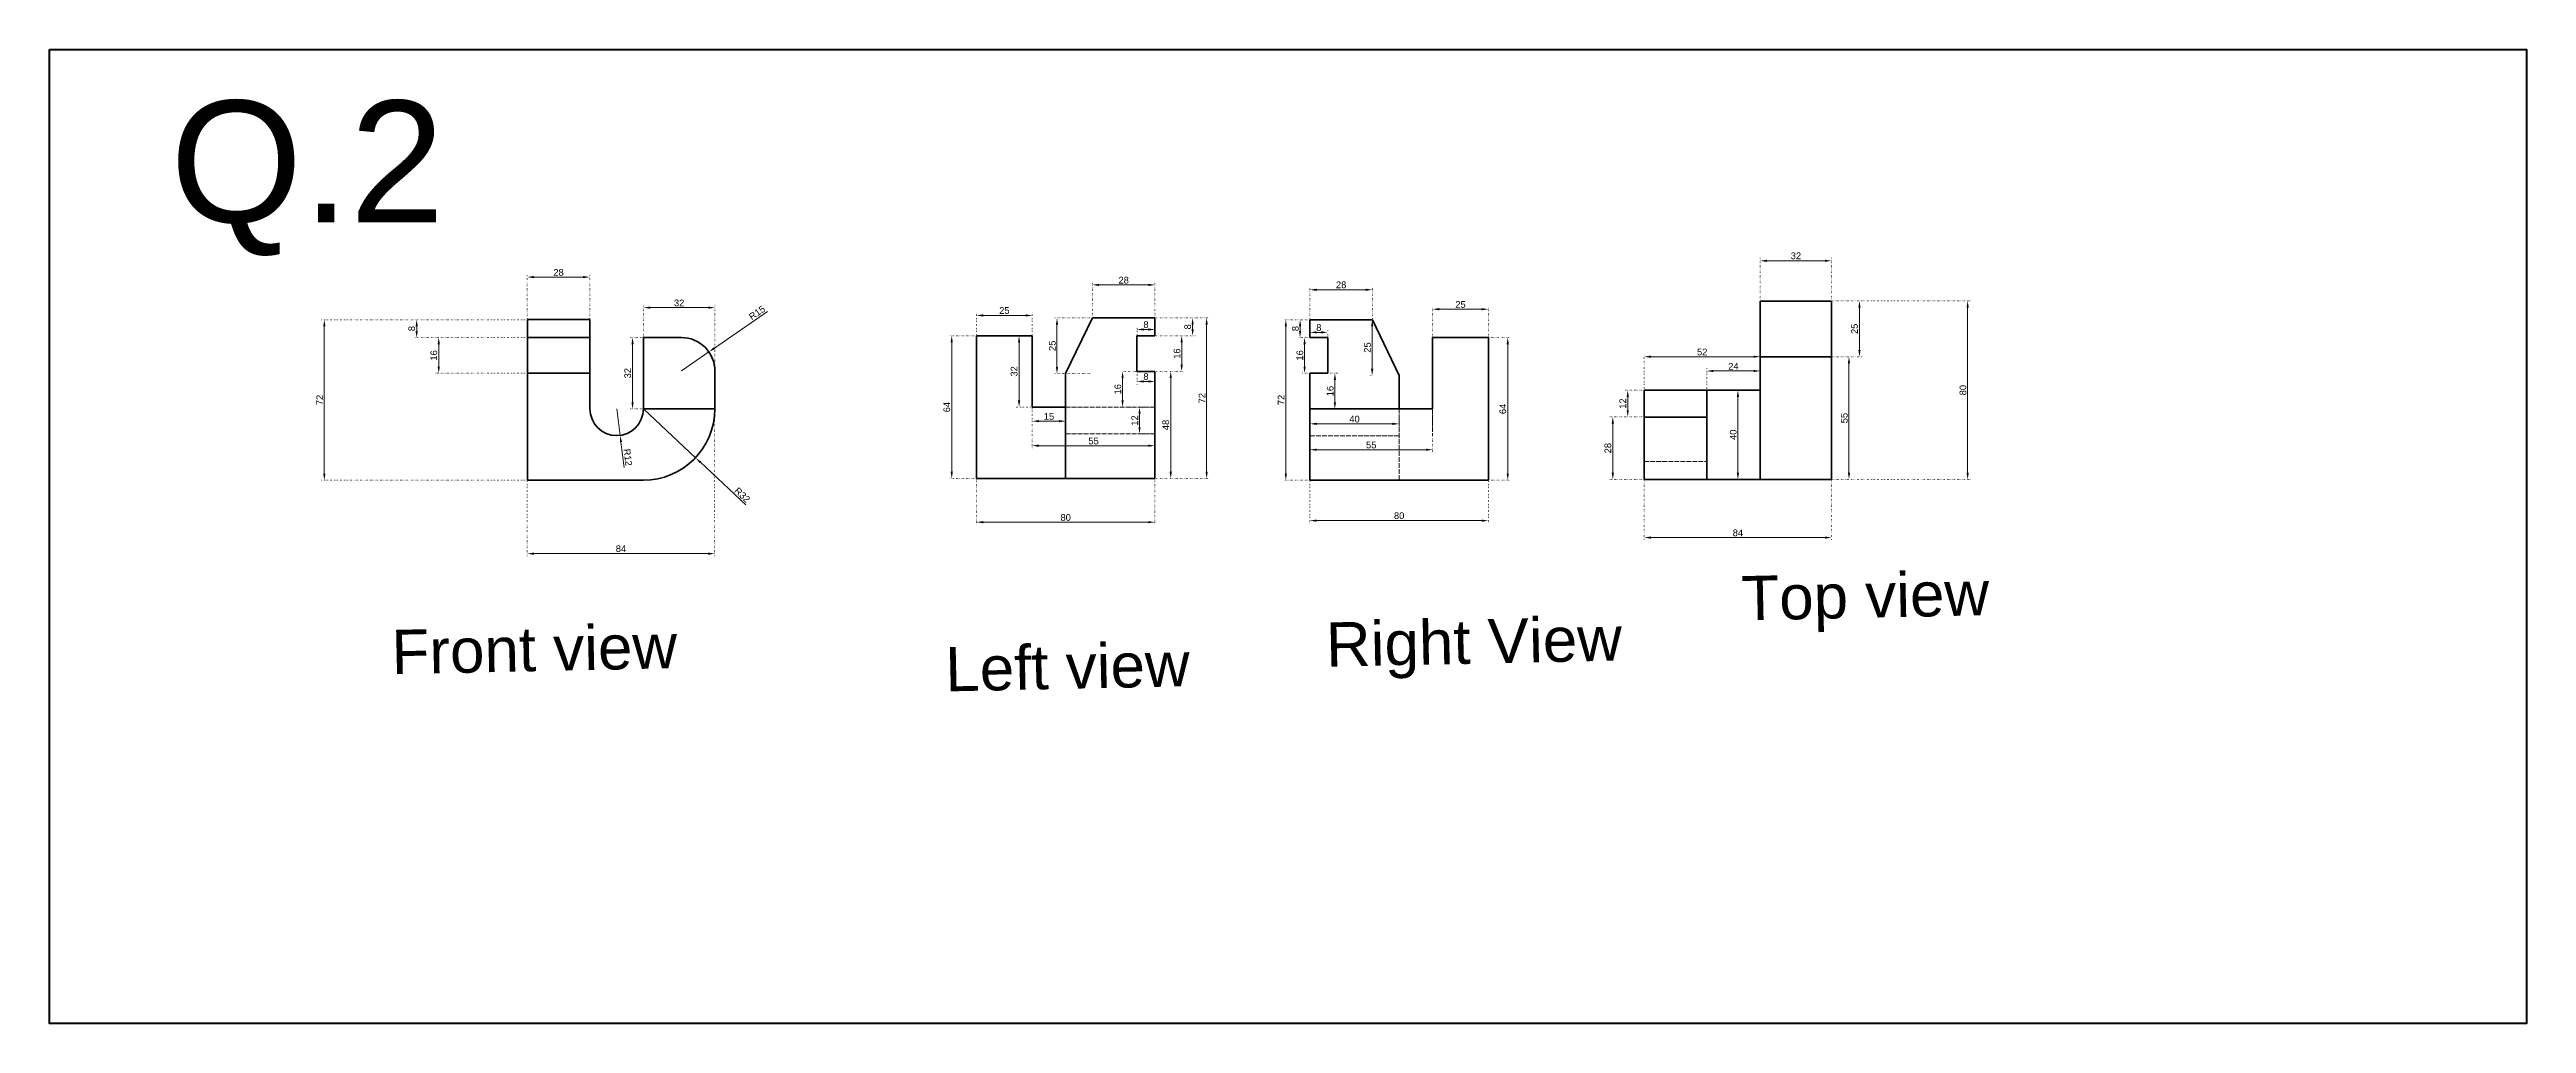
# Model space of a CAD drawing. Header units: millimetres. Extents: x 701 to 4758, y 224 to 1198.
# Drawn here: x 2285 to 3395, y 756 to 1193 of the extents above; entities that cross this region are included whole.
import ezdxf

# ---------------------------------------------------------------- set-up
doc = ezdxf.new("R2010")
doc.units = ezdxf.units.MM
doc.header["$LTSCALE"] = 0.18
doc.linetypes.add('ACAD_ISO02W100', pattern=[15, 12, -3])
doc.linetypes.add('ACAD_ISO07W100', pattern=[3, 0, -3])
doc.layers.get('0').update_dxf_attribs({"lineweight": 35})
for name, color, linetype, lineweight in [('Box', 7, 'Continuous', 211), ('Hidden objects', 7, 'ACAD_ISO02W100', 15), ('Midpoint lines', 130, 'ACAD_ISO02W100', 20)]:
    doc.layers.add(name, color=color, linetype=linetype, lineweight=lineweight)
doc.styles.get("Standard").update_dxf_attribs({"font": 'arial.ttf'})
doc.dimstyles.new('ISO-25', dxfattribs={"dimtxt": 3, "dimasz": 3, "dimexe": 1.25, "dimexo": 0.625, "dimtad": 1, "dimtxsty": 'Standard', "dimcen": 2.5, "dimclrd": 3, "dimclre": 2, "dimadec": 0, "dimazin": 0, "dimtfac": 1, "dimtmove": 0, "dimatfit": 3, "dimfxl": 1, "dimlwd": 20, "dimlwe": 20, "dimarcsym": 0})

msp = doc.modelspace()

# ---------------------------------------------------------------- texts
at = {"layer": 'Box', "lineweight": 50}
msp.add_text('Q.2', height=54.6257, dxfattribs=at).set_placement((2338.765, 1114.98))
for s, p in [('Top view', (3043.446, 936.547)), ('Front view', (2438.239, 912.418)), ('Right View', (2857.21, 915.747)), ('Left view', (2686.526, 904.724))]:
    msp.add_text(s, height=19.8761, rotation=1.237377, dxfattribs=at).set_placement(p)

# ---------------------------------------------------------------- blocks, each defined once
blk = doc.blocks.new('*D30')
at = {"color": 2, "linetype": 'ACAD_ISO07W100', "lineweight": 20, "transparency": 16777216}
for p, q in [((2498.3, 1071.4), (2406.6, 1071.4)), ((2498.3, 999.4), (2406.6, 999.4))]:
    blk.add_line(p, q, dxfattribs=at)
at = {"color": 3, "linetype": 'Continuous', "lineweight": 20, "transparency": 16777216}
blk.add_line((2407.9, 1068.4), (2407.9, 1002.4), dxfattribs=at)
at = {"color": 3, "lineweight": 20, "transparency": 16777216}
for points in [[(2407.4, 1068.4), (2408.4, 1068.4), (2407.9, 1071.4)], [(2407.4, 1002.4), (2408.4, 1002.4), (2407.9, 999.4)]]:
    blk.add_solid(points, dxfattribs=at)
at = {"layer": 'Defpoints', "color": 0, "lineweight": 20, "transparency": 16777216}
for p in [(2498.9, 1071.4), (2407.9, 999.4), (2498.9, 999.4)]:
    blk.add_point(p, dxfattribs=at)
at = {"color": 0, "transparency": 16777216, "insert": (2405.8, 1035.4), "char_height": 3, "attachment_point": 5, "rotation": 90}
blk.add_mtext('72', dxfattribs=at)
blk = doc.blocks.new('*D31')
at = {"color": 2, "linetype": 'ACAD_ISO07W100', "lineweight": 20, "transparency": 16777216}
for p, q in [((2498.3, 1071.4), (2448, 1071.4)), ((2498.3, 1063.4), (2448, 1063.4))]:
    blk.add_line(p, q, dxfattribs=at)
at = {"color": 3, "linetype": 'Continuous', "lineweight": 20, "transparency": 16777216}
blk.add_line((2449.3, 1068.4), (2449.3, 1066.4), dxfattribs=at)
at = {"color": 3, "lineweight": 20, "transparency": 16777216}
for points in [[(2448.8, 1068.4), (2449.8, 1068.4), (2449.3, 1071.4)], [(2448.8, 1066.4), (2449.8, 1066.4), (2449.3, 1063.4)]]:
    blk.add_solid(points, dxfattribs=at)
at = {"layer": 'Defpoints', "color": 0, "lineweight": 20, "transparency": 16777216}
for p in [(2498.9, 1071.4), (2449.3, 1063.4), (2498.9, 1063.4)]:
    blk.add_point(p, dxfattribs=at)
at = {"color": 0, "transparency": 16777216, "insert": (2447.1, 1067.4), "char_height": 3, "attachment_point": 5, "rotation": 90}
blk.add_mtext('8', dxfattribs=at)
blk = doc.blocks.new('*D32')
at = {"color": 2, "linetype": 'ACAD_ISO07W100', "lineweight": 20, "transparency": 16777216}
for p, q in [((2498.3, 1063.4), (2457.9, 1063.4)), ((2498.3, 1047.4), (2457.9, 1047.4))]:
    blk.add_line(p, q, dxfattribs=at)
at = {"color": 3, "linetype": 'Continuous', "lineweight": 20, "transparency": 16777216}
blk.add_line((2459.2, 1060.4), (2459.2, 1050.4), dxfattribs=at)
at = {"color": 3, "lineweight": 20, "transparency": 16777216}
for points in [[(2458.7, 1060.4), (2459.7, 1060.4), (2459.2, 1063.4)], [(2458.7, 1050.4), (2459.7, 1050.4), (2459.2, 1047.4)]]:
    blk.add_solid(points, dxfattribs=at)
at = {"layer": 'Defpoints', "color": 0, "lineweight": 20, "transparency": 16777216}
for p in [(2498.9, 1063.4), (2459.2, 1047.4), (2498.9, 1047.4)]:
    blk.add_point(p, dxfattribs=at)
at = {"color": 0, "transparency": 16777216, "insert": (2457, 1055.4), "char_height": 3, "attachment_point": 5, "rotation": 90}
blk.add_mtext('16', dxfattribs=at)
blk = doc.blocks.new('*D33')
at = {"color": 2, "linetype": 'ACAD_ISO07W100', "lineweight": 20, "transparency": 16777216}
for p, q in [((2498.9, 1030.8), (2498.9, 965.3)), ((2582.9, 1030.8), (2582.9, 965.3))]:
    blk.add_line(p, q, dxfattribs=at)
at = {"color": 3, "linetype": 'Continuous', "lineweight": 20, "transparency": 16777216}
blk.add_line((2579.9, 966.5), (2501.9, 966.5), dxfattribs=at)
at = {"color": 3, "lineweight": 20, "transparency": 16777216}
for points in [[(2501.9, 967), (2501.9, 966), (2498.9, 966.5)], [(2579.9, 967), (2579.9, 966), (2582.9, 966.5)]]:
    blk.add_solid(points, dxfattribs=at)
at = {"layer": 'Defpoints', "color": 0, "lineweight": 20, "transparency": 16777216}
for p in [(2498.9, 1031.4), (2582.9, 1031.4), (2498.9, 966.5)]:
    blk.add_point(p, dxfattribs=at)
at = {"color": 0, "transparency": 16777216, "insert": (2540.9, 968.7), "char_height": 3, "attachment_point": 5}
blk.add_mtext('84', dxfattribs=at)
blk = doc.blocks.new('*D34')
at = {"color": 2, "linetype": 'ACAD_ISO07W100', "lineweight": 20, "transparency": 16777216}
for p, q in [((2498.9, 1072), (2498.9, 1091.7)), ((2526.9, 1072), (2526.9, 1091.7))]:
    blk.add_line(p, q, dxfattribs=at)
at = {"color": 3, "linetype": 'Continuous', "lineweight": 20, "transparency": 16777216}
blk.add_line((2501.9, 1090.5), (2523.9, 1090.5), dxfattribs=at)
at = {"color": 3, "lineweight": 20, "transparency": 16777216}
for points in [[(2501.9, 1091), (2501.9, 1090), (2498.9, 1090.5)], [(2523.9, 1091), (2523.9, 1090), (2526.9, 1090.5)]]:
    blk.add_solid(points, dxfattribs=at)
at = {"layer": 'Defpoints', "color": 0, "lineweight": 20, "transparency": 16777216}
for p in [(2526.9, 1090.5), (2498.9, 1071.4), (2526.9, 1071.4)]:
    blk.add_point(p, dxfattribs=at)
at = {"color": 0, "transparency": 16777216, "insert": (2512.9, 1092.6), "char_height": 3, "attachment_point": 5}
blk.add_mtext('28', dxfattribs=at)
blk = doc.blocks.new('*D58')
at = {"color": 2, "linetype": 'ACAD_ISO07W100', "lineweight": 20, "transparency": 16777216}
for p, q in [((2752.3, 1072.8), (2752.3, 1088.2)), ((2780.3, 1072.8), (2780.3, 1088.2))]:
    blk.add_line(p, q, dxfattribs=at)
at = {"color": 3, "linetype": 'Continuous', "lineweight": 20, "transparency": 16777216}
blk.add_line((2755.3, 1087), (2777.3, 1087), dxfattribs=at)
at = {"color": 3, "lineweight": 20, "transparency": 16777216}
for points in [[(2755.3, 1087.5), (2755.3, 1086.5), (2752.3, 1087)], [(2777.3, 1087.5), (2777.3, 1086.5), (2780.3, 1087)]]:
    blk.add_solid(points, dxfattribs=at)
at = {"layer": 'Defpoints', "color": 0, "lineweight": 20, "transparency": 16777216}
for p in [(2780.3, 1087), (2752.3, 1072.2), (2780.3, 1072.2)]:
    blk.add_point(p, dxfattribs=at)
at = {"color": 0, "transparency": 16777216, "insert": (2766.3, 1089.1), "char_height": 3, "attachment_point": 5}
blk.add_mtext('28', dxfattribs=at)
blk = doc.blocks.new('*D59')
at = {"color": 2, "linetype": 'ACAD_ISO07W100', "lineweight": 20, "transparency": 16777216}
for p, q in [((2780.9, 1072.2), (2798.4, 1072.2)), ((2780.9, 1064.2), (2798.4, 1064.2))]:
    blk.add_line(p, q, dxfattribs=at)
at = {"color": 3, "linetype": 'Continuous', "lineweight": 20, "transparency": 16777216}
blk.add_line((2797.2, 1069.2), (2797.2, 1067.2), dxfattribs=at)
at = {"color": 3, "lineweight": 20, "transparency": 16777216}
for points in [[(2796.7, 1069.2), (2797.7, 1069.2), (2797.2, 1072.2)], [(2796.7, 1067.2), (2797.7, 1067.2), (2797.2, 1064.2)]]:
    blk.add_solid(points, dxfattribs=at)
at = {"layer": 'Defpoints', "color": 0, "lineweight": 20, "transparency": 16777216}
for p in [(2780.3, 1072.2), (2780.3, 1064.2), (2797.2, 1064.2)]:
    blk.add_point(p, dxfattribs=at)
at = {"color": 0, "transparency": 16777216, "insert": (2795, 1068.2), "char_height": 3, "attachment_point": 5, "rotation": 90}
blk.add_mtext('8', dxfattribs=at)
blk = doc.blocks.new('*D60')
at = {"color": 2, "linetype": 'ACAD_ISO07W100', "lineweight": 20, "transparency": 16777216}
for p, q in [((2780.9, 1064.2), (2793.6, 1064.2)), ((2780.9, 1048.2), (2793.6, 1048.2))]:
    blk.add_line(p, q, dxfattribs=at)
at = {"color": 3, "linetype": 'Continuous', "lineweight": 20, "transparency": 16777216}
blk.add_line((2792.3, 1061.2), (2792.3, 1051.2), dxfattribs=at)
at = {"color": 3, "lineweight": 20, "transparency": 16777216}
for points in [[(2791.8, 1061.2), (2792.8, 1061.2), (2792.3, 1064.2)], [(2791.8, 1051.2), (2792.8, 1051.2), (2792.3, 1048.2)]]:
    blk.add_solid(points, dxfattribs=at)
at = {"layer": 'Defpoints', "color": 0, "lineweight": 20, "transparency": 16777216}
for p in [(2780.3, 1064.2), (2780.3, 1048.2), (2792.3, 1048.2)]:
    blk.add_point(p, dxfattribs=at)
at = {"color": 0, "transparency": 16777216, "insert": (2790.2, 1056.2), "char_height": 3, "attachment_point": 5, "rotation": 90}
blk.add_mtext('16', dxfattribs=at)
blk = doc.blocks.new('*D61')
at = {"color": 2, "linetype": 'ACAD_ISO07W100', "lineweight": 20, "transparency": 16777216}
for p, q in [((2780.9, 1048.2), (2788.6, 1048.2)), ((2780.9, 1000.2), (2788.6, 1000.2))]:
    blk.add_line(p, q, dxfattribs=at)
at = {"color": 3, "linetype": 'Continuous', "lineweight": 20, "transparency": 16777216}
blk.add_line((2787.4, 1045.2), (2787.4, 1003.2), dxfattribs=at)
at = {"color": 3, "lineweight": 20, "transparency": 16777216}
for points in [[(2786.9, 1045.2), (2787.9, 1045.2), (2787.4, 1048.2)], [(2786.9, 1003.2), (2787.9, 1003.2), (2787.4, 1000.2)]]:
    blk.add_solid(points, dxfattribs=at)
at = {"layer": 'Defpoints', "color": 0, "lineweight": 20, "transparency": 16777216}
for p in [(2780.3, 1048.2), (2780.3, 1000.2), (2787.4, 1000.2)]:
    blk.add_point(p, dxfattribs=at)
at = {"color": 0, "transparency": 16777216, "insert": (2785.2, 1024.2), "char_height": 3, "attachment_point": 5, "rotation": 90}
blk.add_mtext('48', dxfattribs=at)
blk = doc.blocks.new('*D62')
at = {"color": 2, "linetype": 'ACAD_ISO07W100', "lineweight": 20, "transparency": 16777216}
for p, q in [((2780.9, 1072.2), (2804.8, 1072.2)), ((2780.9, 1000.2), (2804.8, 1000.2))]:
    blk.add_line(p, q, dxfattribs=at)
at = {"color": 3, "linetype": 'Continuous', "lineweight": 20, "transparency": 16777216}
blk.add_line((2803.5, 1069.2), (2803.5, 1003.2), dxfattribs=at)
at = {"color": 3, "lineweight": 20, "transparency": 16777216}
for points in [[(2803, 1069.2), (2804, 1069.2), (2803.5, 1072.2)], [(2803, 1003.2), (2804, 1003.2), (2803.5, 1000.2)]]:
    blk.add_solid(points, dxfattribs=at)
at = {"layer": 'Defpoints', "color": 0, "lineweight": 20, "transparency": 16777216}
for p in [(2780.3, 1072.2), (2780.3, 1000.2), (2803.5, 1000.2)]:
    blk.add_point(p, dxfattribs=at)
at = {"color": 0, "transparency": 16777216, "insert": (2801.4, 1036.2), "char_height": 3, "attachment_point": 5, "rotation": 90}
blk.add_mtext('72', dxfattribs=at)
blk = doc.blocks.new('*D63')
at = {"color": 2, "linetype": 'ACAD_ISO07W100', "lineweight": 20, "transparency": 16777216}
for p, q in [((2700.3, 999.6), (2700.3, 979.3)), ((2780.3, 999.6), (2780.3, 979.3))]:
    blk.add_line(p, q, dxfattribs=at)
at = {"color": 3, "linetype": 'Continuous', "lineweight": 20, "transparency": 16777216}
blk.add_line((2777.3, 980.6), (2703.3, 980.6), dxfattribs=at)
at = {"color": 3, "lineweight": 20, "transparency": 16777216}
for points in [[(2703.3, 981.1), (2703.3, 980.1), (2700.3, 980.6)], [(2777.3, 981.1), (2777.3, 980.1), (2780.3, 980.6)]]:
    blk.add_solid(points, dxfattribs=at)
at = {"layer": 'Defpoints', "color": 0, "lineweight": 20, "transparency": 16777216}
for p in [(2700.3, 1000.2), (2780.3, 1000.2), (2700.3, 980.6)]:
    blk.add_point(p, dxfattribs=at)
at = {"color": 0, "transparency": 16777216, "insert": (2740.3, 982.7), "char_height": 3, "attachment_point": 5}
blk.add_mtext('80', dxfattribs=at)
blk = doc.blocks.new('*D64')
at = {"color": 2, "linetype": 'ACAD_ISO07W100', "lineweight": 20, "transparency": 16777216}
for p, q in [((2700.3, 1064.8), (2700.3, 1074.6)), ((2725.3, 1064.8), (2725.3, 1074.6))]:
    blk.add_line(p, q, dxfattribs=at)
at = {"color": 3, "linetype": 'Continuous', "lineweight": 20, "transparency": 16777216}
blk.add_line((2703.3, 1073.3), (2722.3, 1073.3), dxfattribs=at)
at = {"color": 3, "lineweight": 20, "transparency": 16777216}
for points in [[(2703.3, 1073.8), (2703.3, 1072.8), (2700.3, 1073.3)], [(2722.3, 1073.8), (2722.3, 1072.8), (2725.3, 1073.3)]]:
    blk.add_solid(points, dxfattribs=at)
at = {"layer": 'Defpoints', "color": 0, "lineweight": 20, "transparency": 16777216}
for p in [(2725.3, 1073.3), (2700.3, 1064.2), (2725.3, 1064.2)]:
    blk.add_point(p, dxfattribs=at)
at = {"color": 0, "transparency": 16777216, "insert": (2712.8, 1075.5), "char_height": 3, "attachment_point": 5}
blk.add_mtext('25', dxfattribs=at)
blk = doc.blocks.new('*D65')
at = {"color": 2, "linetype": 'ACAD_ISO07W100', "lineweight": 20, "transparency": 16777216}
for p, q in [((2724.6, 1064.2), (2718.1, 1064.2)), ((2724.6, 1032.2), (2718.1, 1032.2))]:
    blk.add_line(p, q, dxfattribs=at)
at = {"color": 3, "linetype": 'Continuous', "lineweight": 20, "transparency": 16777216}
blk.add_line((2719.4, 1061.2), (2719.4, 1035.2), dxfattribs=at)
at = {"color": 3, "lineweight": 20, "transparency": 16777216}
for points in [[(2718.9, 1061.2), (2719.9, 1061.2), (2719.4, 1064.2)], [(2718.9, 1035.2), (2719.9, 1035.2), (2719.4, 1032.2)]]:
    blk.add_solid(points, dxfattribs=at)
at = {"layer": 'Defpoints', "color": 0, "lineweight": 20, "transparency": 16777216}
for p in [(2725.3, 1064.2), (2719.4, 1032.2), (2725.3, 1032.2)]:
    blk.add_point(p, dxfattribs=at)
at = {"color": 0, "transparency": 16777216, "insert": (2717.2, 1048.2), "char_height": 3, "attachment_point": 5, "rotation": 90}
blk.add_mtext('32', dxfattribs=at)
blk = doc.blocks.new('*D66')
at = {"layer": 'Defpoints', "color": 0, "lineweight": 20, "transparency": 16777216}
for p in [(2849.8, 1071.4), (2845.4, 1063.4), (2849.8, 1063.4)]:
    blk.add_point(p, dxfattribs=at)
at = {"layer": 'Hidden objects', "color": 2, "linetype": 'ACAD_ISO07W100', "lineweight": 20, "transparency": 16777216}
for p, q in [((2849.2, 1071.4), (2844.2, 1071.4)), ((2849.2, 1063.4), (2844.2, 1063.4))]:
    blk.add_line(p, q, dxfattribs=at)
at = {"layer": 'Hidden objects', "color": 3, "linetype": 'Continuous', "lineweight": 20, "transparency": 16777216}
blk.add_line((2845.4, 1068.4), (2845.4, 1066.4), dxfattribs=at)
at = {"layer": 'Hidden objects', "color": 3, "lineweight": 20, "transparency": 16777216}
for points in [[(2844.9, 1068.4), (2845.9, 1068.4), (2845.4, 1071.4)], [(2844.9, 1066.4), (2845.9, 1066.4), (2845.4, 1063.4)]]:
    blk.add_solid(points, dxfattribs=at)
at = {"layer": 'Hidden objects', "color": 0, "transparency": 16777216, "insert": (2843.3, 1067.4), "char_height": 3, "attachment_point": 5, "rotation": 90}
blk.add_mtext('8', dxfattribs=at)
blk = doc.blocks.new('*D67')
at = {"layer": 'Defpoints', "color": 0, "lineweight": 20, "transparency": 16777216}
for p in [(2849.8, 1063.4), (2847.4, 1047.4), (2849.8, 1047.4)]:
    blk.add_point(p, dxfattribs=at)
at = {"layer": 'Hidden objects', "color": 2, "linetype": 'ACAD_ISO07W100', "lineweight": 20, "transparency": 16777216}
for p, q in [((2849.2, 1063.4), (2846.2, 1063.4)), ((2849.2, 1047.4), (2846.2, 1047.4))]:
    blk.add_line(p, q, dxfattribs=at)
at = {"layer": 'Hidden objects', "color": 3, "linetype": 'Continuous', "lineweight": 20, "transparency": 16777216}
blk.add_line((2847.4, 1060.4), (2847.4, 1050.4), dxfattribs=at)
at = {"layer": 'Hidden objects', "color": 3, "lineweight": 20, "transparency": 16777216}
for points in [[(2846.9, 1060.4), (2847.9, 1060.4), (2847.4, 1063.4)], [(2846.9, 1050.4), (2847.9, 1050.4), (2847.4, 1047.4)]]:
    blk.add_solid(points, dxfattribs=at)
at = {"layer": 'Hidden objects', "color": 0, "transparency": 16777216, "insert": (2845.3, 1055.4), "char_height": 3, "attachment_point": 5, "rotation": 90}
blk.add_mtext('16', dxfattribs=at)
blk = doc.blocks.new('*D68')
at = {"layer": 'Defpoints', "color": 0, "lineweight": 20, "transparency": 16777216}
for p in [(2849.8, 1071.4), (2839, 999.4), (2849.8, 999.4)]:
    blk.add_point(p, dxfattribs=at)
at = {"layer": 'Hidden objects', "color": 2, "linetype": 'ACAD_ISO07W100', "lineweight": 20, "transparency": 16777216}
for p, q in [((2849.2, 1071.4), (2837.8, 1071.4)), ((2849.2, 999.4), (2837.8, 999.4))]:
    blk.add_line(p, q, dxfattribs=at)
at = {"layer": 'Hidden objects', "color": 3, "linetype": 'Continuous', "lineweight": 20, "transparency": 16777216}
blk.add_line((2839, 1068.4), (2839, 1002.4), dxfattribs=at)
at = {"layer": 'Hidden objects', "color": 3, "lineweight": 20, "transparency": 16777216}
for points in [[(2838.5, 1068.4), (2839.5, 1068.4), (2839, 1071.4)], [(2838.5, 1002.4), (2839.5, 1002.4), (2839, 999.4)]]:
    blk.add_solid(points, dxfattribs=at)
at = {"layer": 'Hidden objects', "color": 0, "transparency": 16777216, "insert": (2836.9, 1035.4), "char_height": 3, "attachment_point": 5, "rotation": 90}
blk.add_mtext('72', dxfattribs=at)
blk = doc.blocks.new('*D69')
at = {"layer": 'Defpoints', "color": 0, "lineweight": 20, "transparency": 16777216}
for p in [(2849.8, 999.4), (2929.8, 999.4), (2929.8, 981.3)]:
    blk.add_point(p, dxfattribs=at)
at = {"layer": 'Hidden objects', "color": 2, "linetype": 'ACAD_ISO07W100', "lineweight": 20, "transparency": 16777216}
for p, q in [((2849.8, 998.8), (2849.8, 980.1)), ((2929.8, 998.8), (2929.8, 980.1))]:
    blk.add_line(p, q, dxfattribs=at)
at = {"layer": 'Hidden objects', "color": 3, "linetype": 'Continuous', "lineweight": 20, "transparency": 16777216}
blk.add_line((2852.8, 981.3), (2926.8, 981.3), dxfattribs=at)
at = {"layer": 'Hidden objects', "color": 3, "lineweight": 20, "transparency": 16777216}
for points in [[(2852.8, 981.8), (2852.8, 980.8), (2849.8, 981.3)], [(2926.8, 981.8), (2926.8, 980.8), (2929.8, 981.3)]]:
    blk.add_solid(points, dxfattribs=at)
at = {"layer": 'Hidden objects', "color": 0, "transparency": 16777216, "insert": (2889.8, 983.5), "char_height": 3, "attachment_point": 5}
blk.add_mtext('80', dxfattribs=at)
blk = doc.blocks.new('*D70')
at = {"layer": 'Defpoints', "color": 0, "lineweight": 20, "transparency": 16777216}
for p in [(2877.8, 1084.8), (2849.8, 1071.4), (2877.8, 1071.4)]:
    blk.add_point(p, dxfattribs=at)
at = {"layer": 'Hidden objects', "color": 2, "linetype": 'ACAD_ISO07W100', "lineweight": 20, "transparency": 16777216}
for p, q in [((2849.8, 1072), (2849.8, 1086.1)), ((2877.8, 1072), (2877.8, 1086.1))]:
    blk.add_line(p, q, dxfattribs=at)
at = {"layer": 'Hidden objects', "color": 3, "linetype": 'Continuous', "lineweight": 20, "transparency": 16777216}
blk.add_line((2852.8, 1084.8), (2874.8, 1084.8), dxfattribs=at)
at = {"layer": 'Hidden objects', "color": 3, "lineweight": 20, "transparency": 16777216}
for points in [[(2852.8, 1085.3), (2852.8, 1084.3), (2849.8, 1084.8)], [(2874.8, 1085.3), (2874.8, 1084.3), (2877.8, 1084.8)]]:
    blk.add_solid(points, dxfattribs=at)
at = {"layer": 'Hidden objects', "color": 0, "transparency": 16777216, "insert": (2863.8, 1087), "char_height": 3, "attachment_point": 5}
blk.add_mtext('28', dxfattribs=at)
blk = doc.blocks.new('*D71')
at = {"color": 2, "linetype": 'ACAD_ISO07W100', "lineweight": 20, "transparency": 16777216}
for p, q in [((2999.7, 999.1), (2999.7, 972.4)), ((3083.7, 999.1), (3083.7, 972.4))]:
    blk.add_line(p, q, dxfattribs=at)
at = {"color": 3, "linetype": 'Continuous', "lineweight": 20, "transparency": 16777216}
blk.add_line((3002.7, 973.7), (3080.7, 973.7), dxfattribs=at)
at = {"color": 3, "lineweight": 20, "transparency": 16777216}
for points in [[(3002.7, 974.2), (3002.7, 973.2), (2999.7, 973.7)], [(3080.7, 974.2), (3080.7, 973.2), (3083.7, 973.7)]]:
    blk.add_solid(points, dxfattribs=at)
at = {"layer": 'Defpoints', "color": 0, "lineweight": 20, "transparency": 16777216}
for p in [(2999.7, 999.8), (3083.7, 999.8), (3083.7, 973.7)]:
    blk.add_point(p, dxfattribs=at)
at = {"color": 0, "transparency": 16777216, "insert": (3041.7, 975.8), "char_height": 3, "attachment_point": 5}
blk.add_mtext('84', dxfattribs=at)
blk = doc.blocks.new('*D72')
at = {"color": 2, "linetype": 'ACAD_ISO07W100', "lineweight": 20, "transparency": 16777216}
for p, q in [((3084.3, 1079.8), (3146, 1079.8)), ((3084.3, 999.8), (3146, 999.8))]:
    blk.add_line(p, q, dxfattribs=at)
at = {"color": 3, "linetype": 'Continuous', "lineweight": 20, "transparency": 16777216}
blk.add_line((3144.7, 1076.8), (3144.7, 1002.8), dxfattribs=at)
at = {"color": 3, "lineweight": 20, "transparency": 16777216}
for points in [[(3144.2, 1076.8), (3145.2, 1076.8), (3144.7, 1079.8)], [(3144.2, 1002.8), (3145.2, 1002.8), (3144.7, 999.8)]]:
    blk.add_solid(points, dxfattribs=at)
at = {"layer": 'Defpoints', "color": 0, "lineweight": 20, "transparency": 16777216}
for p in [(3083.7, 1079.8), (3083.7, 999.8), (3144.7, 999.8)]:
    blk.add_point(p, dxfattribs=at)
at = {"color": 0, "transparency": 16777216, "insert": (3142.6, 1039.8), "char_height": 3, "attachment_point": 5, "rotation": 90}
blk.add_mtext('80', dxfattribs=at)
blk = doc.blocks.new('*D73')
at = {"color": 2, "linetype": 'ACAD_ISO07W100', "lineweight": 20, "transparency": 16777216}
for p, q in [((2999.1, 1027.8), (2984.3, 1027.8)), ((2999.1, 999.8), (2984.3, 999.8))]:
    blk.add_line(p, q, dxfattribs=at)
at = {"color": 3, "linetype": 'Continuous', "lineweight": 20, "transparency": 16777216}
blk.add_line((2985.6, 1002.8), (2985.6, 1024.8), dxfattribs=at)
at = {"color": 3, "lineweight": 20, "transparency": 16777216}
for points in [[(2985.1, 1024.8), (2986.1, 1024.8), (2985.6, 1027.8)], [(2985.1, 1002.8), (2986.1, 1002.8), (2985.6, 999.8)]]:
    blk.add_solid(points, dxfattribs=at)
at = {"layer": 'Defpoints', "color": 0, "lineweight": 20, "transparency": 16777216}
for p in [(2985.6, 1027.8), (2999.7, 1027.8), (2999.7, 999.8)]:
    blk.add_point(p, dxfattribs=at)
at = {"color": 0, "transparency": 16777216, "insert": (2983.4, 1013.8), "char_height": 3, "attachment_point": 5, "rotation": 90}
blk.add_mtext('28', dxfattribs=at)
blk = doc.blocks.new('*D74')
at = {"color": 2, "linetype": 'ACAD_ISO07W100', "lineweight": 20, "transparency": 16777216}
for p, q in [((2999.1, 1039.8), (2991, 1039.8)), ((2999.1, 1027.8), (2991, 1027.8))]:
    blk.add_line(p, q, dxfattribs=at)
at = {"color": 3, "linetype": 'Continuous', "lineweight": 20, "transparency": 16777216}
blk.add_line((2992.3, 1030.8), (2992.3, 1036.8), dxfattribs=at)
at = {"color": 3, "lineweight": 20, "transparency": 16777216}
for points in [[(2991.8, 1036.8), (2992.8, 1036.8), (2992.3, 1039.8)], [(2991.8, 1030.8), (2992.8, 1030.8), (2992.3, 1027.8)]]:
    blk.add_solid(points, dxfattribs=at)
at = {"layer": 'Defpoints', "color": 0, "lineweight": 20, "transparency": 16777216}
for p in [(2992.3, 1039.8), (2999.7, 1039.8), (2999.7, 1027.8)]:
    blk.add_point(p, dxfattribs=at)
at = {"color": 0, "transparency": 16777216, "insert": (2990.1, 1033.8), "char_height": 3, "attachment_point": 5, "rotation": 90}
blk.add_mtext('12', dxfattribs=at)
blk = doc.blocks.new('*D75')
at = {"color": 2, "linetype": 'ACAD_ISO07W100', "lineweight": 20, "transparency": 16777216}
for p, q in [((3051.7, 1080.4), (3051.7, 1099.1)), ((3083.7, 1080.4), (3083.7, 1099.1))]:
    blk.add_line(p, q, dxfattribs=at)
at = {"color": 3, "linetype": 'Continuous', "lineweight": 20, "transparency": 16777216}
blk.add_line((3054.7, 1097.8), (3080.7, 1097.8), dxfattribs=at)
at = {"color": 3, "lineweight": 20, "transparency": 16777216}
for points in [[(3054.7, 1098.3), (3054.7, 1097.3), (3051.7, 1097.8)], [(3080.7, 1098.3), (3080.7, 1097.3), (3083.7, 1097.8)]]:
    blk.add_solid(points, dxfattribs=at)
at = {"layer": 'Defpoints', "color": 0, "lineweight": 20, "transparency": 16777216}
for p in [(3083.7, 1097.8), (3051.7, 1079.8), (3083.7, 1079.8)]:
    blk.add_point(p, dxfattribs=at)
at = {"color": 0, "transparency": 16777216, "insert": (3067.7, 1100), "char_height": 3, "attachment_point": 5}
blk.add_mtext('32', dxfattribs=at)
blk = doc.blocks.new('*D76')
at = {"color": 2, "linetype": 'ACAD_ISO07W100', "lineweight": 20, "transparency": 16777216}
for p, q in [((3027.7, 1040.4), (3027.7, 1049.6)), ((3051.7, 1040.4), (3051.7, 1049.6))]:
    blk.add_line(p, q, dxfattribs=at)
at = {"color": 3, "linetype": 'Continuous', "lineweight": 20, "transparency": 16777216}
blk.add_line((3030.7, 1048.4), (3048.7, 1048.4), dxfattribs=at)
at = {"color": 3, "lineweight": 20, "transparency": 16777216}
for points in [[(3030.7, 1048.9), (3030.7, 1047.9), (3027.7, 1048.4)], [(3048.7, 1048.9), (3048.7, 1047.9), (3051.7, 1048.4)]]:
    blk.add_solid(points, dxfattribs=at)
at = {"layer": 'Defpoints', "color": 0, "lineweight": 20, "transparency": 16777216}
for p in [(3051.7, 1048.4), (3027.7, 1039.8), (3051.7, 1039.8)]:
    blk.add_point(p, dxfattribs=at)
at = {"color": 0, "transparency": 16777216, "insert": (3039.7, 1050.5), "char_height": 3, "attachment_point": 5}
blk.add_mtext('24', dxfattribs=at)
blk = doc.blocks.new('*D79')
at = {"layer": 'Box', "color": 2, "linetype": 'ACAD_ISO07W100', "lineweight": 20, "transparency": 16777216}
for p, q in [((2725.3, 1031.6), (2725.3, 1024.6)), ((2740.3, 1031.6), (2740.3, 1024.6))]:
    blk.add_line(p, q, dxfattribs=at)
at = {"layer": 'Box', "color": 3, "linetype": 'Continuous', "lineweight": 20, "transparency": 16777216}
blk.add_line((2728.3, 1025.9), (2737.3, 1025.9), dxfattribs=at)
at = {"layer": 'Box', "color": 3, "lineweight": 20, "transparency": 16777216}
for points in [[(2728.3, 1026.4), (2728.3, 1025.4), (2725.3, 1025.9)], [(2737.3, 1026.4), (2737.3, 1025.4), (2740.3, 1025.9)]]:
    blk.add_solid(points, dxfattribs=at)
at = {"layer": 'Defpoints', "color": 0, "lineweight": 20, "transparency": 16777216}
for p in [(2725.3, 1032.2), (2740.3, 1032.2), (2740.3, 1025.9)]:
    blk.add_point(p, dxfattribs=at)
at = {"layer": 'Box', "color": 0, "lineweight": 50, "transparency": 16777216, "insert": (2732.8, 1028), "char_height": 3, "attachment_point": 5}
blk.add_mtext('15', dxfattribs=at)
blk = doc.blocks.new('*D80')
at = {"layer": 'Defpoints', "color": 0, "lineweight": 20, "transparency": 16777216}
for p in [(2929.8, 1076.1), (2904.8, 1063.4), (2929.8, 1063.4)]:
    blk.add_point(p, dxfattribs=at)
at = {"layer": 'Hidden objects', "color": 2, "linetype": 'ACAD_ISO07W100', "lineweight": 20, "transparency": 16777216}
for p, q in [((2904.8, 1064), (2904.8, 1077.3)), ((2929.8, 1064), (2929.8, 1077.3))]:
    blk.add_line(p, q, dxfattribs=at)
at = {"layer": 'Hidden objects', "color": 3, "linetype": 'Continuous', "lineweight": 20, "transparency": 16777216}
blk.add_line((2907.8, 1076.1), (2926.8, 1076.1), dxfattribs=at)
at = {"layer": 'Hidden objects', "color": 3, "lineweight": 20, "transparency": 16777216}
for points in [[(2907.8, 1076.6), (2907.8, 1075.6), (2904.8, 1076.1)], [(2926.8, 1076.6), (2926.8, 1075.6), (2929.8, 1076.1)]]:
    blk.add_solid(points, dxfattribs=at)
at = {"layer": 'Hidden objects', "color": 0, "lineweight": 20, "transparency": 16777216, "insert": (2917.3, 1078.2), "char_height": 3, "attachment_point": 5}
blk.add_mtext('25', dxfattribs=at)
blk = doc.blocks.new('*D82')
at = {"layer": 'Defpoints', "color": 0, "lineweight": 20, "transparency": 16777216}
for p in [(2780.3, 1032.2), (2773.4, 1020.2), (2780.3, 1020.2)]:
    blk.add_point(p, dxfattribs=at)
at = {"layer": 'Hidden objects', "color": 2, "linetype": 'ACAD_ISO07W100', "lineweight": 20, "transparency": 16777216}
for p, q in [((2779.6, 1032.2), (2772.1, 1032.2)), ((2779.6, 1020.2), (2772.1, 1020.2))]:
    blk.add_line(p, q, dxfattribs=at)
at = {"layer": 'Hidden objects', "color": 3, "linetype": 'Continuous', "lineweight": 20, "transparency": 16777216}
blk.add_line((2773.4, 1029.2), (2773.4, 1023.2), dxfattribs=at)
at = {"layer": 'Hidden objects', "color": 3, "lineweight": 20, "transparency": 16777216}
for points in [[(2772.9, 1029.2), (2773.9, 1029.2), (2773.4, 1032.2)], [(2772.9, 1023.2), (2773.9, 1023.2), (2773.4, 1020.2)]]:
    blk.add_solid(points, dxfattribs=at)
at = {"layer": 'Hidden objects', "color": 0, "lineweight": 20, "transparency": 16777216, "insert": (2771.3, 1026.2), "char_height": 3, "attachment_point": 5, "rotation": 90}
blk.add_mtext('12', dxfattribs=at)
blk = doc.blocks.new('*D83')
at = {"layer": 'Defpoints', "color": 0, "lineweight": 20, "transparency": 16777216}
for p in [(2849.8, 1031.4), (2904.8, 1031.4), (2904.8, 1013.1)]:
    blk.add_point(p, dxfattribs=at)
at = {"layer": 'Hidden objects', "color": 2, "linetype": 'ACAD_ISO07W100', "lineweight": 20, "transparency": 16777216}
for p, q in [((2849.8, 1030.8), (2849.8, 1011.8)), ((2904.8, 1030.8), (2904.8, 1011.8))]:
    blk.add_line(p, q, dxfattribs=at)
at = {"layer": 'Hidden objects', "color": 3, "linetype": 'Continuous', "lineweight": 20, "transparency": 16777216}
blk.add_line((2852.8, 1013.1), (2901.8, 1013.1), dxfattribs=at)
at = {"layer": 'Hidden objects', "color": 3, "lineweight": 20, "transparency": 16777216}
for points in [[(2852.8, 1013.6), (2852.8, 1012.6), (2849.8, 1013.1)], [(2901.8, 1013.6), (2901.8, 1012.6), (2904.8, 1013.1)]]:
    blk.add_solid(points, dxfattribs=at)
at = {"layer": 'Hidden objects', "color": 0, "lineweight": 20, "transparency": 16777216, "insert": (2877.3, 1015.2), "char_height": 3, "attachment_point": 5}
blk.add_mtext('55', dxfattribs=at)
blk = doc.blocks.new('*D84')
at = {"layer": 'Defpoints', "color": 0, "lineweight": 20, "transparency": 16777216}
for p in [(2849.8, 1063.4), (2857.8, 1065.7), (2857.8, 1063.4)]:
    blk.add_point(p, dxfattribs=at)
at = {"layer": 'Hidden objects', "color": 2, "linetype": 'ACAD_ISO07W100', "lineweight": 20, "transparency": 16777216}
for p, q in [((2849.8, 1064), (2849.8, 1067)), ((2857.8, 1064), (2857.8, 1067))]:
    blk.add_line(p, q, dxfattribs=at)
at = {"layer": 'Hidden objects', "color": 3, "linetype": 'Continuous', "lineweight": 20, "transparency": 16777216}
blk.add_line((2852.8, 1065.7), (2854.8, 1065.7), dxfattribs=at)
at = {"layer": 'Hidden objects', "color": 3, "lineweight": 20, "transparency": 16777216}
for points in [[(2852.8, 1066.2), (2852.8, 1065.2), (2849.8, 1065.7)], [(2854.8, 1066.2), (2854.8, 1065.2), (2857.8, 1065.7)]]:
    blk.add_solid(points, dxfattribs=at)
at = {"layer": 'Hidden objects', "color": 0, "lineweight": 20, "transparency": 16777216, "insert": (2853.8, 1067.9), "char_height": 3, "attachment_point": 5}
blk.add_mtext('8', dxfattribs=at)
blk = doc.blocks.new('*D85')
at = {"layer": 'Defpoints', "color": 0, "lineweight": 20, "transparency": 16777216}
for p in [(2772.3, 1048.2), (2780.3, 1048.2), (2780.3, 1043.7)]:
    blk.add_point(p, dxfattribs=at)
at = {"layer": 'Hidden objects', "color": 2, "linetype": 'ACAD_ISO07W100', "lineweight": 20, "transparency": 16777216}
for p, q in [((2772.3, 1047.6), (2772.3, 1042.4)), ((2780.3, 1047.6), (2780.3, 1042.4))]:
    blk.add_line(p, q, dxfattribs=at)
at = {"layer": 'Hidden objects', "color": 3, "linetype": 'Continuous', "lineweight": 20, "transparency": 16777216}
blk.add_line((2775.3, 1043.7), (2777.3, 1043.7), dxfattribs=at)
at = {"layer": 'Hidden objects', "color": 3, "lineweight": 20, "transparency": 16777216}
for points in [[(2775.3, 1044.2), (2775.3, 1043.2), (2772.3, 1043.7)], [(2777.3, 1044.2), (2777.3, 1043.2), (2780.3, 1043.7)]]:
    blk.add_solid(points, dxfattribs=at)
at = {"layer": 'Hidden objects', "color": 0, "lineweight": 20, "transparency": 16777216, "insert": (2776.3, 1045.9), "char_height": 3, "attachment_point": 5}
blk.add_mtext('8', dxfattribs=at)
blk = doc.blocks.new('*D86')
at = {"layer": 'Defpoints', "color": 0, "lineweight": 20, "transparency": 16777216}
for p in [(2772.3, 1067), (2772.3, 1064.2), (2780.3, 1064.2)]:
    blk.add_point(p, dxfattribs=at)
at = {"layer": 'Hidden objects', "color": 2, "linetype": 'ACAD_ISO07W100', "lineweight": 20, "transparency": 16777216}
for p, q in [((2772.3, 1064.8), (2772.3, 1068.3)), ((2780.3, 1064.8), (2780.3, 1068.3))]:
    blk.add_line(p, q, dxfattribs=at)
at = {"layer": 'Hidden objects', "color": 3, "linetype": 'Continuous', "lineweight": 20, "transparency": 16777216}
blk.add_line((2777.3, 1067), (2775.3, 1067), dxfattribs=at)
at = {"layer": 'Hidden objects', "color": 3, "lineweight": 20, "transparency": 16777216}
for points in [[(2775.3, 1067.5), (2775.3, 1066.5), (2772.3, 1067)], [(2777.3, 1067.5), (2777.3, 1066.5), (2780.3, 1067)]]:
    blk.add_solid(points, dxfattribs=at)
at = {"layer": 'Hidden objects', "color": 0, "lineweight": 20, "transparency": 16777216, "insert": (2776.3, 1069.2), "char_height": 3, "attachment_point": 5}
blk.add_mtext('8', dxfattribs=at)
blk = doc.blocks.new('*D87')
at = {"layer": 'Defpoints', "color": 0, "lineweight": 20, "transparency": 16777216}
for p in [(2772.3, 1048.2), (2765.8, 1032.2), (2772.1, 1032.2)]:
    blk.add_point(p, dxfattribs=at)
at = {"layer": 'Hidden objects', "color": 2, "linetype": 'ACAD_ISO07W100', "lineweight": 20, "transparency": 16777216}
for p, q in [((2771.6, 1048.2), (2764.6, 1048.2)), ((2771.5, 1032.2), (2764.6, 1032.2))]:
    blk.add_line(p, q, dxfattribs=at)
at = {"layer": 'Hidden objects', "color": 3, "linetype": 'Continuous', "lineweight": 20, "transparency": 16777216}
blk.add_line((2765.8, 1045.2), (2765.8, 1035.2), dxfattribs=at)
at = {"layer": 'Hidden objects', "color": 3, "lineweight": 20, "transparency": 16777216}
for points in [[(2765.3, 1045.2), (2766.3, 1045.2), (2765.8, 1048.2)], [(2765.3, 1035.2), (2766.3, 1035.2), (2765.8, 1032.2)]]:
    blk.add_solid(points, dxfattribs=at)
at = {"layer": 'Hidden objects', "color": 0, "lineweight": 20, "transparency": 16777216, "insert": (2763.7, 1040.2), "char_height": 3, "attachment_point": 5, "rotation": 90}
blk.add_mtext('16', dxfattribs=at)
blk = doc.blocks.new('*D88')
at = {"layer": 'Defpoints', "color": 0, "lineweight": 20, "transparency": 16777216}
for p in [(2857.8, 1047.4), (2857.8, 1031.4), (2861, 1031.4)]:
    blk.add_point(p, dxfattribs=at)
at = {"layer": 'Hidden objects', "color": 2, "linetype": 'ACAD_ISO07W100', "lineweight": 20, "transparency": 16777216}
for p, q in [((2858.4, 1047.4), (2862.3, 1047.4)), ((2858.4, 1031.4), (2862.3, 1031.4))]:
    blk.add_line(p, q, dxfattribs=at)
at = {"layer": 'Hidden objects', "color": 3, "linetype": 'Continuous', "lineweight": 20, "transparency": 16777216}
blk.add_line((2861, 1044.4), (2861, 1034.4), dxfattribs=at)
at = {"layer": 'Hidden objects', "color": 3, "lineweight": 20, "transparency": 16777216}
for points in [[(2860.5, 1044.4), (2861.5, 1044.4), (2861, 1047.4)], [(2860.5, 1034.4), (2861.5, 1034.4), (2861, 1031.4)]]:
    blk.add_solid(points, dxfattribs=at)
at = {"layer": 'Hidden objects', "color": 0, "lineweight": 20, "transparency": 16777216, "insert": (2858.9, 1039.4), "char_height": 3, "attachment_point": 5, "rotation": 90}
blk.add_mtext('16', dxfattribs=at)
blk = doc.blocks.new('*D89')
at = {"layer": 'Defpoints', "color": 0, "lineweight": 20, "transparency": 16777216}
for p in [(2929.8, 1063.4), (2929.8, 999.4), (2938.5, 999.4)]:
    blk.add_point(p, dxfattribs=at)
at = {"layer": 'Hidden objects', "color": 2, "linetype": 'ACAD_ISO07W100', "lineweight": 20, "transparency": 16777216}
for p, q in [((2930.4, 1063.4), (2939.7, 1063.4)), ((2930.4, 999.4), (2939.7, 999.4))]:
    blk.add_line(p, q, dxfattribs=at)
at = {"layer": 'Hidden objects', "color": 3, "linetype": 'Continuous', "lineweight": 20, "transparency": 16777216}
blk.add_line((2938.5, 1060.4), (2938.5, 1002.4), dxfattribs=at)
at = {"layer": 'Hidden objects', "color": 3, "lineweight": 20, "transparency": 16777216}
for points in [[(2938, 1060.4), (2939, 1060.4), (2938.5, 1063.4)], [(2938, 1002.4), (2939, 1002.4), (2938.5, 999.4)]]:
    blk.add_solid(points, dxfattribs=at)
at = {"layer": 'Hidden objects', "color": 0, "lineweight": 20, "transparency": 16777216, "insert": (2936.3, 1031.4), "char_height": 3, "attachment_point": 5, "rotation": 90}
blk.add_mtext('64', dxfattribs=at)
blk = doc.blocks.new('*D90')
at = {"layer": 'Defpoints', "color": 0, "lineweight": 20, "transparency": 16777216}
for p in [(2700.3, 1064.2), (2689.2, 1000.2), (2700.3, 1000.2)]:
    blk.add_point(p, dxfattribs=at)
at = {"layer": 'Hidden objects', "color": 2, "linetype": 'ACAD_ISO07W100', "lineweight": 20, "transparency": 16777216}
for p, q in [((2699.6, 1064.2), (2687.9, 1064.2)), ((2699.6, 1000.2), (2687.9, 1000.2))]:
    blk.add_line(p, q, dxfattribs=at)
at = {"layer": 'Hidden objects', "color": 3, "linetype": 'Continuous', "lineweight": 20, "transparency": 16777216}
blk.add_line((2689.2, 1061.2), (2689.2, 1003.2), dxfattribs=at)
at = {"layer": 'Hidden objects', "color": 3, "lineweight": 20, "transparency": 16777216}
for points in [[(2688.7, 1061.2), (2689.7, 1061.2), (2689.2, 1064.2)], [(2688.7, 1003.2), (2689.7, 1003.2), (2689.2, 1000.2)]]:
    blk.add_solid(points, dxfattribs=at)
at = {"layer": 'Hidden objects', "color": 0, "lineweight": 20, "transparency": 16777216, "insert": (2687, 1032.2), "char_height": 3, "attachment_point": 5, "rotation": 90}
blk.add_mtext('64', dxfattribs=at)
blk = doc.blocks.new('*D91')
at = {"color": 2, "linetype": 'ACAD_ISO07W100', "lineweight": 20, "transparency": 16777216}
for p, q in [((2550.4, 1063.4), (2544.8, 1063.4)), ((2550.4, 1031.4), (2544.8, 1031.4))]:
    blk.add_line(p, q, dxfattribs=at)
at = {"color": 3, "linetype": 'Continuous', "lineweight": 20, "transparency": 16777216}
blk.add_line((2546.1, 1060.4), (2546.1, 1034.4), dxfattribs=at)
at = {"color": 3, "lineweight": 20, "transparency": 16777216}
for points in [[(2545.6, 1060.4), (2546.6, 1060.4), (2546.1, 1063.4)], [(2545.6, 1034.4), (2546.6, 1034.4), (2546.1, 1031.4)]]:
    blk.add_solid(points, dxfattribs=at)
at = {"layer": 'Defpoints', "color": 0, "lineweight": 20, "transparency": 16777216}
for p in [(2551, 1063.4), (2546.1, 1031.4), (2551, 1031.4)]:
    blk.add_point(p, dxfattribs=at)
at = {"color": 0, "lineweight": 20, "transparency": 16777216, "insert": (2543.9, 1047.4), "char_height": 3, "attachment_point": 5, "rotation": 90}
blk.add_mtext('32', dxfattribs=at)
blk = doc.blocks.new('*D92')
at = {"color": 2, "linetype": 'ACAD_ISO07W100', "lineweight": 20, "transparency": 16777216}
for p, q in [((2551, 1032), (2551, 1078)), ((2583, 1032), (2583, 1078))]:
    blk.add_line(p, q, dxfattribs=at)
at = {"color": 3, "linetype": 'Continuous', "lineweight": 20, "transparency": 16777216}
blk.add_line((2554, 1076.8), (2580, 1076.8), dxfattribs=at)
at = {"color": 3, "lineweight": 20, "transparency": 16777216}
for points in [[(2554, 1077.3), (2554, 1076.3), (2551, 1076.8)], [(2580, 1077.3), (2580, 1076.3), (2583, 1076.8)]]:
    blk.add_solid(points, dxfattribs=at)
at = {"layer": 'Defpoints', "color": 0, "lineweight": 20, "transparency": 16777216}
for p in [(2583, 1076.8), (2551, 1031.4), (2583, 1031.4)]:
    blk.add_point(p, dxfattribs=at)
at = {"color": 0, "lineweight": 20, "transparency": 16777216, "insert": (2567, 1078.9), "char_height": 3, "attachment_point": 5}
blk.add_mtext('32', dxfattribs=at)
blk = doc.blocks.new('*D93')
at = {"color": 3, "linetype": 'Continuous', "lineweight": 20, "transparency": 16777216}
for p, q in [((2606.6, 1075.1), (2582.8, 1058.7)), ((2568, 1048.4), (2580.3, 1057))]:
    blk.add_line(p, q, dxfattribs=at)
at = {"color": 3, "lineweight": 20, "transparency": 16777216}
blk.add_solid([(2582.5, 1059.1), (2583.1, 1058.2), (2580.3, 1057)], dxfattribs=at)
at = {"layer": 'Defpoints', "color": 0, "lineweight": 20, "transparency": 16777216}
for p in [(2580.3, 1057), (2568, 1048.4)]:
    blk.add_point(p, dxfattribs=at)
at = {"color": 0, "lineweight": 20, "transparency": 16777216, "insert": (2601.9, 1074.5), "char_height": 3, "attachment_point": 5, "rotation": 34.7134}
blk.add_mtext('R15', dxfattribs=at)
blk = doc.blocks.new('*D94')
at = {"color": 3, "linetype": 'Continuous', "lineweight": 20, "transparency": 16777216}
for p, q in [((2539, 1031.4), (2540.5, 1019.5)), ((2542.4, 1005.2), (2540.9, 1016.5))]:
    blk.add_line(p, q, dxfattribs=at)
at = {"color": 3, "lineweight": 20, "transparency": 16777216}
blk.add_solid([(2541.4, 1016.6), (2540.4, 1016.5), (2540.5, 1019.5)], dxfattribs=at)
at = {"layer": 'Defpoints', "color": 0, "lineweight": 20, "transparency": 16777216}
for p in [(2539, 1031.4), (2540.5, 1019.5)]:
    blk.add_point(p, dxfattribs=at)
at = {"color": 0, "lineweight": 20, "transparency": 16777216, "insert": (2544, 1009.7), "char_height": 3, "attachment_point": 5, "rotation": 277.4324}
blk.add_mtext('R12', dxfattribs=at)
blk = doc.blocks.new('*D95')
at = {"color": 3, "linetype": 'Continuous', "lineweight": 20, "transparency": 16777216}
for p, q in [((2551, 1031.4), (2574.3, 1009.5)), ((2596.9, 988.4), (2576.5, 1007.5))]:
    blk.add_line(p, q, dxfattribs=at)
at = {"color": 3, "lineweight": 20, "transparency": 16777216}
blk.add_solid([(2576.9, 1007.8), (2576.2, 1007.1), (2574.3, 1009.5)], dxfattribs=at)
at = {"layer": 'Defpoints', "color": 0, "lineweight": 20, "transparency": 16777216}
for p in [(2551, 1031.4), (2574.3, 1009.5)]:
    blk.add_point(p, dxfattribs=at)
at = {"color": 0, "lineweight": 20, "transparency": 16777216, "insert": (2595.3, 992.8), "char_height": 3, "attachment_point": 5, "rotation": 316.877}
blk.add_mtext('R32', dxfattribs=at)
blk = doc.blocks.new('*D96')
at = {"layer": 'Defpoints', "color": 0, "lineweight": 20, "transparency": 16777216}
for p in [(3051.7, 1054.8), (2999.7, 1039.8), (3051.7, 1039.8)]:
    blk.add_point(p, dxfattribs=at)
at = {"layer": 'Hidden objects', "color": 2, "linetype": 'ACAD_ISO07W100', "lineweight": 20, "transparency": 16777216}
for p, q in [((2999.7, 1040.4), (2999.7, 1056)), ((3051.7, 1040.4), (3051.7, 1056))]:
    blk.add_line(p, q, dxfattribs=at)
at = {"layer": 'Hidden objects', "color": 3, "linetype": 'Continuous', "lineweight": 20, "transparency": 16777216}
blk.add_line((3002.7, 1054.8), (3048.7, 1054.8), dxfattribs=at)
at = {"layer": 'Hidden objects', "color": 3, "lineweight": 20, "transparency": 16777216}
for points in [[(3002.7, 1055.3), (3002.7, 1054.3), (2999.7, 1054.8)], [(3048.7, 1055.3), (3048.7, 1054.3), (3051.7, 1054.8)]]:
    blk.add_solid(points, dxfattribs=at)
at = {"layer": 'Hidden objects', "color": 0, "lineweight": 20, "transparency": 16777216, "insert": (3025.7, 1056.9), "char_height": 3, "attachment_point": 5}
blk.add_mtext('52', dxfattribs=at)
blk = doc.blocks.new('*D97')
at = {"layer": 'Defpoints', "color": 0, "lineweight": 20, "transparency": 16777216}
for p in [(3083.7, 1079.8), (3083.7, 1054.8), (3096.2, 1054.8)]:
    blk.add_point(p, dxfattribs=at)
at = {"layer": 'Hidden objects', "color": 2, "linetype": 'ACAD_ISO07W100', "lineweight": 20, "transparency": 16777216}
for p, q in [((3084.3, 1079.8), (3097.5, 1079.8)), ((3084.3, 1054.8), (3097.5, 1054.8))]:
    blk.add_line(p, q, dxfattribs=at)
at = {"layer": 'Hidden objects', "color": 3, "linetype": 'Continuous', "lineweight": 20, "transparency": 16777216}
blk.add_line((3096.2, 1076.8), (3096.2, 1057.8), dxfattribs=at)
at = {"layer": 'Hidden objects', "color": 3, "lineweight": 20, "transparency": 16777216}
for points in [[(3095.7, 1076.8), (3096.7, 1076.8), (3096.2, 1079.8)], [(3095.7, 1057.8), (3096.7, 1057.8), (3096.2, 1054.8)]]:
    blk.add_solid(points, dxfattribs=at)
at = {"layer": 'Hidden objects', "color": 0, "lineweight": 20, "transparency": 16777216, "insert": (3094, 1067.3), "char_height": 3, "attachment_point": 5, "rotation": 90}
blk.add_mtext('25', dxfattribs=at)
blk = doc.blocks.new('*D98')
at = {"layer": 'Defpoints', "color": 0, "lineweight": 20, "transparency": 16777216}
for p in [(3083.7, 1054.8), (3083.7, 999.8), (3091.5, 999.8)]:
    blk.add_point(p, dxfattribs=at)
at = {"layer": 'Hidden objects', "color": 2, "linetype": 'ACAD_ISO07W100', "lineweight": 20, "transparency": 16777216}
for p, q in [((3084.3, 1054.8), (3092.8, 1054.8)), ((3084.3, 999.8), (3092.8, 999.8))]:
    blk.add_line(p, q, dxfattribs=at)
at = {"layer": 'Hidden objects', "color": 3, "linetype": 'Continuous', "lineweight": 20, "transparency": 16777216}
blk.add_line((3091.5, 1051.8), (3091.5, 1002.8), dxfattribs=at)
at = {"layer": 'Hidden objects', "color": 3, "lineweight": 20, "transparency": 16777216}
for points in [[(3091, 1051.8), (3092, 1051.8), (3091.5, 1054.8)], [(3091, 1002.8), (3092, 1002.8), (3091.5, 999.8)]]:
    blk.add_solid(points, dxfattribs=at)
at = {"layer": 'Hidden objects', "color": 0, "lineweight": 20, "transparency": 16777216, "insert": (3089.4, 1027.3), "char_height": 3, "attachment_point": 5, "rotation": 90}
blk.add_mtext('55', dxfattribs=at)
blk = doc.blocks.new('*D99')
at = {"layer": 'Defpoints', "color": 0, "lineweight": 20, "transparency": 16777216}
for p in [(2752.3, 1072.2), (2736.4, 1047.2), (2752.3, 1047.2)]:
    blk.add_point(p, dxfattribs=at)
at = {"layer": 'Midpoint lines', "color": 2, "linetype": 'ACAD_ISO07W100', "lineweight": 20, "transparency": 16777216}
for p, q in [((2751.6, 1072.2), (2735.2, 1072.2)), ((2751.6, 1047.2), (2735.2, 1047.2))]:
    blk.add_line(p, q, dxfattribs=at)
at = {"layer": 'Midpoint lines', "color": 3, "linetype": 'Continuous', "lineweight": 20, "transparency": 16777216}
blk.add_line((2736.4, 1069.2), (2736.4, 1050.2), dxfattribs=at)
at = {"layer": 'Midpoint lines', "color": 3, "lineweight": 20, "transparency": 16777216}
for points in [[(2735.9, 1069.2), (2736.9, 1069.2), (2736.4, 1072.2)], [(2735.9, 1050.2), (2736.9, 1050.2), (2736.4, 1047.2)]]:
    blk.add_solid(points, dxfattribs=at)
at = {"layer": 'Midpoint lines', "color": 0, "lineweight": 20, "transparency": 16777216, "insert": (2734.3, 1059.7), "char_height": 3, "attachment_point": 5, "rotation": 90}
blk.add_mtext('25', dxfattribs=at)
blk = doc.blocks.new('*D100')
at = {"color": 2, "linetype": 'ACAD_ISO07W100', "lineweight": 20, "transparency": 16777216}
for p, q in [((2877.2, 1071.4), (2876.5, 1071.4)), ((2877.2, 1046.4), (2876.5, 1046.4))]:
    blk.add_line(p, q, dxfattribs=at)
at = {"color": 3, "linetype": 'Continuous', "lineweight": 20, "transparency": 16777216}
blk.add_line((2877.7, 1068.4), (2877.7, 1049.4), dxfattribs=at)
at = {"color": 3, "lineweight": 20, "transparency": 16777216}
for points in [[(2877.2, 1068.4), (2878.2, 1068.4), (2877.7, 1071.4)], [(2877.2, 1049.4), (2878.2, 1049.4), (2877.7, 1046.4)]]:
    blk.add_solid(points, dxfattribs=at)
at = {"layer": 'Defpoints', "color": 0, "lineweight": 20, "transparency": 16777216}
for p in [(2877.8, 1071.4), (2877.7, 1046.4), (2877.8, 1046.4)]:
    blk.add_point(p, dxfattribs=at)
at = {"color": 0, "lineweight": 20, "transparency": 16777216, "insert": (2875.6, 1058.9), "char_height": 3, "attachment_point": 5, "rotation": 90}
blk.add_mtext('25', dxfattribs=at)
blk = doc.blocks.new('*D101')
at = {"color": 2, "linetype": 'ACAD_ISO07W100', "lineweight": 20, "transparency": 16777216}
for p, q in [((2849.8, 1030.8), (2849.8, 1023.4)), ((2889.8, 1030.8), (2889.8, 1023.4))]:
    blk.add_line(p, q, dxfattribs=at)
at = {"color": 3, "linetype": 'Continuous', "lineweight": 20, "transparency": 16777216}
blk.add_line((2852.8, 1024.7), (2886.8, 1024.7), dxfattribs=at)
at = {"color": 3, "lineweight": 20, "transparency": 16777216}
for points in [[(2852.8, 1025.2), (2852.8, 1024.2), (2849.8, 1024.7)], [(2886.8, 1025.2), (2886.8, 1024.2), (2889.8, 1024.7)]]:
    blk.add_solid(points, dxfattribs=at)
at = {"layer": 'Defpoints', "color": 0, "lineweight": 20, "transparency": 16777216}
for p in [(2849.8, 1031.4), (2889.8, 1031.4), (2889.8, 1024.7)]:
    blk.add_point(p, dxfattribs=at)
at = {"color": 0, "lineweight": 20, "transparency": 16777216, "insert": (2869.8, 1026.8), "char_height": 3, "attachment_point": 5}
blk.add_mtext('40', dxfattribs=at)
blk = doc.blocks.new('*D106')
at = {"color": 2, "linetype": 'ACAD_ISO07W100', "lineweight": 20, "transparency": 16777216}
for p, q in [((2725.3, 1031.6), (2725.3, 1013.6)), ((2780.3, 1031.6), (2780.3, 1013.6))]:
    blk.add_line(p, q, dxfattribs=at)
at = {"color": 3, "linetype": 'Continuous', "lineweight": 20, "transparency": 16777216}
blk.add_line((2728.3, 1014.9), (2777.3, 1014.9), dxfattribs=at)
at = {"color": 3, "lineweight": 20, "transparency": 16777216}
for points in [[(2728.3, 1015.4), (2728.3, 1014.4), (2725.3, 1014.9)], [(2777.3, 1015.4), (2777.3, 1014.4), (2780.3, 1014.9)]]:
    blk.add_solid(points, dxfattribs=at)
at = {"layer": 'Defpoints', "color": 0, "lineweight": 20, "transparency": 16777216}
for p in [(2725.3, 1032.2), (2780.3, 1032.2), (2780.3, 1014.9)]:
    blk.add_point(p, dxfattribs=at)
at = {"color": 0, "lineweight": 20, "transparency": 16777216, "insert": (2752.8, 1017), "char_height": 3, "attachment_point": 5}
blk.add_mtext('55', dxfattribs=at)
blk = doc.blocks.new('*D110')
at = {"color": 2, "linetype": 'ACAD_ISO07W100', "lineweight": 20, "transparency": 16777216}
for p, q in [((3051.1, 1039.8), (3040.5, 1039.8)), ((3051.1, 999.8), (3040.5, 999.8))]:
    blk.add_line(p, q, dxfattribs=at)
at = {"color": 3, "linetype": 'Continuous', "lineweight": 20, "transparency": 16777216}
blk.add_line((3041.7, 1036.8), (3041.7, 1002.8), dxfattribs=at)
at = {"color": 3, "lineweight": 20, "transparency": 16777216}
for points in [[(3041.2, 1036.8), (3042.2, 1036.8), (3041.7, 1039.8)], [(3041.2, 1002.8), (3042.2, 1002.8), (3041.7, 999.8)]]:
    blk.add_solid(points, dxfattribs=at)
at = {"layer": 'Defpoints', "color": 0, "lineweight": 20, "transparency": 16777216}
for p in [(3051.7, 1039.8), (3041.7, 999.8), (3051.7, 999.8)]:
    blk.add_point(p, dxfattribs=at)
at = {"color": 0, "lineweight": 20, "transparency": 16777216, "insert": (3039.6, 1019.8), "char_height": 3, "attachment_point": 5, "rotation": 90}
blk.add_mtext('40', dxfattribs=at)

# ---------------------------------------------------------------- dimensions: what is measured, and where the dimension line sits
for base, p1, p2, picture, middle in [((3083.708, 1097.804), (3051.708, 1079.759), (3083.708, 1079.759), '*D75', (3067.708, 1099.962)), ((2526.941, 1090.468), (2498.941, 1071.409), (2526.941, 1071.409), '*D34', (2512.941, 1092.625)), ((2780.253, 1086.978), (2752.253, 1072.206), (2780.253, 1072.206), '*D58', (2766.253, 1089.135)), ((2725.253, 1073.338), (2700.253, 1064.206), (2725.253, 1064.206), '*D64', (2712.753, 1075.495)), ((3051.708, 1048.357), (3027.708, 1039.759), (3051.708, 1039.759), '*D76', (3039.708, 1050.488)), ((2498.941, 966.503), (2582.941, 1031.409), (2498.941, 1031.409), '*D33', (2540.941, 968.66)), ((2700.253, 980.579), (2780.253, 1000.206), (2700.253, 1000.206), '*D63', (2740.253, 982.736)), ((3083.708, 973.676), (2999.708, 999.759), (3083.708, 999.759), '*D71', (3041.708, 975.833))]:
    dim = msp.add_linear_dim(base=base, p1=p1, p2=p2, dimstyle='ISO-25')
    dim.commit()
    dim.dimension.update_dxf_attribs({"geometry": picture, "text_midpoint": middle})
at = {"lineweight": 20}
for base, p1, p2, picture, middle in [((2583, 1076.79), (2551, 1031.409), (2583, 1031.409), '*D92', (2567, 1078.948)), ((2780.253, 1014.887), (2725.253, 1032.206), (2780.253, 1032.206), '*D106', (2752.753, 1017.037)), ((2889.804, 1024.653), (2849.804, 1031.391), (2889.804, 1031.426), '*D101', (2869.804, 1026.81))]:
    dim = msp.add_linear_dim(base=base, p1=p1, p2=p2, dimstyle='ISO-25', dxfattribs=at)
    dim.commit()
    dim.dimension.update_dxf_attribs({"geometry": picture, "text_midpoint": middle})
for center, mpoint, picture, middle in [((2567.986, 1048.409), (2580.316, 1056.951), '*D93', (2603.083, 1072.723)), ((2550.97, 1031.409), (2574.327, 1009.535), '*D95', (2593.867, 991.235))]:
    dim = msp.add_radius_dim(center=center, mpoint=mpoint, dimstyle='ISO-25', dxfattribs=at)
    dim.commit()
    dim.dimension.update_dxf_attribs({"geometry": picture, "text_midpoint": middle, "dimtype": 164})
for base, p1, p2, picture, middle in [((3144.717, 999.759), (3083.708, 1079.759), (3083.708, 999.759), '*D72', (3142.561, 1039.759)), ((2407.89, 999.409), (2498.941, 1071.409), (2498.941, 999.409), '*D30', (2405.759, 1035.409)), ((2449.282, 1063.409), (2498.941, 1071.409), (2498.941, 1063.409), '*D31', (2447.126, 1067.409)), ((2797.156, 1064.206), (2780.253, 1072.206), (2780.253, 1064.206), '*D59', (2794.999, 1068.206)), ((2803.522, 1000.206), (2780.253, 1072.206), (2780.253, 1000.206), '*D62', (2801.391, 1036.206)), ((2459.151, 1047.409), (2498.941, 1063.409), (2498.941, 1047.409), '*D32', (2456.994, 1055.409)), ((2719.381, 1032.206), (2725.253, 1064.206), (2725.253, 1032.206), '*D65', (2717.223, 1048.206)), ((2792.337, 1048.206), (2780.253, 1064.206), (2780.253, 1048.206), '*D60', (2790.18, 1056.206)), ((2787.365, 1000.206), (2780.253, 1048.206), (2780.253, 1000.206), '*D61', (2785.209, 1024.206)), ((2992.272, 1039.759), (2999.708, 1027.759), (2999.708, 1039.759), '*D74', (2990.14, 1033.759)), ((2985.595, 1027.759), (2999.708, 999.759), (2999.708, 1027.759), '*D73', (2983.438, 1013.759))]:
    dim = msp.add_linear_dim(base=base, p1=p1, p2=p2, angle=90, dimstyle='ISO-25')
    dim.commit()
    dim.dimension.update_dxf_attribs({"geometry": picture, "text_midpoint": middle})
for base, p1, p2, picture, middle in [((2877.727, 1046.391), (2877.804, 1071.391), (2877.804, 1046.391), '*D100', (2875.571, 1058.891)), ((2546.053, 1031.409), (2551, 1063.409), (2551, 1031.409), '*D91', (2543.896, 1047.409)), ((3041.708, 999.759), (3051.708, 1039.759), (3051.708, 999.759), '*D110', (3039.551, 1019.759))]:
    dim = msp.add_linear_dim(base=base, p1=p1, p2=p2, angle=90, dimstyle='ISO-25', dxfattribs=at)
    dim.commit()
    dim.dimension.update_dxf_attribs({"geometry": picture, "text_midpoint": middle})
dim = msp.add_radius_dim(center=(2538.97, 1031.409), mpoint=(2540.522, 1019.51), dimstyle='ISO-25', dxfattribs=at)
dim.commit()
dim.dimension.update_dxf_attribs({"geometry": '*D94', "text_midpoint": (2543.954, 1009.677)})
at = {"layer": 'Box', "lineweight": 50}
dim = msp.add_linear_dim(base=(2740.253, 1025.893), p1=(2725.253, 1032.206), p2=(2740.253, 1032.206), dimstyle='ISO-25', dxfattribs=at)
dim.commit()
dim.dimension.update_dxf_attribs({"geometry": '*D79', "text_midpoint": (2732.753, 1028.049)})
at = {"layer": 'Hidden objects'}
for base, p1, p2, picture, middle in [((2877.804, 1084.822), (2849.804, 1071.391), (2877.804, 1071.391), '*D70', (2863.804, 1086.979)), ((2929.804, 981.339), (2849.804, 999.391), (2929.804, 999.391), '*D69', (2889.804, 983.496))]:
    dim = msp.add_linear_dim(base=base, p1=p1, p2=p2, dimstyle='ISO-25', dxfattribs=at)
    dim.commit()
    dim.dimension.update_dxf_attribs({"geometry": picture, "text_midpoint": middle})
at = {"layer": 'Hidden objects', "lineweight": 20}
for base, p1, p2, picture, middle in [((2929.804, 1076.076), (2904.804, 1063.391), (2929.804, 1063.391), '*D80', (2917.304, 1078.233)), ((2772.253, 1067.026), (2780.253, 1064.206), (2772.253, 1064.206), '*D86', (2776.253, 1069.183)), ((2857.804, 1065.73), (2849.804, 1063.391), (2857.804, 1063.391), '*D84', (2853.804, 1067.887)), ((3051.708, 1054.759), (2999.708, 1039.759), (3051.708, 1039.759), '*D96', (3025.708, 1056.916)), ((2780.253, 1043.698), (2772.253, 1048.206), (2780.253, 1048.206), '*D85', (2776.253, 1045.855)), ((2904.804, 1013.088), (2849.804, 1031.391), (2904.804, 1031.391), '*D83', (2877.304, 1015.239))]:
    dim = msp.add_linear_dim(base=base, p1=p1, p2=p2, dimstyle='ISO-25', dxfattribs=at)
    dim.commit()
    dim.dimension.update_dxf_attribs({"geometry": picture, "text_midpoint": middle})
for base, p1, p2, picture, middle in [((3096.206, 1054.759), (3083.708, 1079.759), (3083.708, 1054.759), '*D97', (3094.05, 1067.259)), ((2689.173, 1000.206), (2700.253, 1064.206), (2700.253, 1000.206), '*D90', (2687.017, 1032.206)), ((2938.455, 999.391), (2929.804, 1063.391), (2929.804, 999.391), '*D89', (2936.299, 1031.391)), ((2765.847, 1032.206), (2772.253, 1048.206), (2772.136, 1032.206), '*D87', (2763.691, 1040.206)), ((2861.048, 1031.391), (2857.804, 1047.391), (2857.804, 1031.391), '*D88', (2858.891, 1039.391)), ((3091.502, 999.759), (3083.708, 1054.759), (3083.708, 999.759), '*D98', (3089.351, 1027.259)), ((2773.386, 1020.206), (2780.253, 1032.206), (2780.253, 1020.206), '*D82', (2771.255, 1026.206))]:
    dim = msp.add_linear_dim(base=base, p1=p1, p2=p2, angle=90, dimstyle='ISO-25', dxfattribs=at)
    dim.commit()
    dim.dimension.update_dxf_attribs({"geometry": picture, "text_midpoint": middle})
at = {"layer": 'Hidden objects'}
for base, p1, p2, picture, middle in [((2839.002, 999.391), (2849.804, 1071.391), (2849.804, 999.391), '*D68', (2836.871, 1035.391)), ((2845.434, 1063.391), (2849.804, 1071.391), (2849.804, 1063.391), '*D66', (2843.278, 1067.391)), ((2847.418, 1047.391), (2849.804, 1063.391), (2849.804, 1047.391), '*D67', (2845.261, 1055.391))]:
    dim = msp.add_linear_dim(base=base, p1=p1, p2=p2, angle=90, dimstyle='ISO-25', dxfattribs=at)
    dim.commit()
    dim.dimension.update_dxf_attribs({"geometry": picture, "text_midpoint": middle})
at = {"layer": 'Midpoint lines', "lineweight": 20}
dim = msp.add_linear_dim(base=(2736.413, 1047.206), p1=(2752.253, 1072.206), p2=(2752.253, 1047.206), angle=90, dimstyle='ISO-25', dxfattribs=at)
dim.commit()
dim.dimension.update_dxf_attribs({"geometry": '*D99', "text_midpoint": (2734.257, 1059.706)})

# ---------------------------------------------------------------- linework, layer by layer
for p, q in [((3083.708, 1079.759), (3051.708, 1079.759)), ((3051.708, 1079.759), (3051.708, 1054.759)), ((3083.708, 999.759), (3083.708, 1079.759)), ((2498.941, 999.409), (2498.941, 1071.409)), ((2498.941, 1071.409), (2526.941, 1071.409)), ((2526.941, 1071.409), (2526.941, 1063.409)), ((2740.253, 1047.206), (2752.253, 1072.206)), ((2780.253, 1072.206), (2752.253, 1072.206)), ((2780.253, 1064.206), (2780.253, 1072.206)), ((2849.804, 1063.391), (2849.804, 1071.391)), ((2849.804, 1071.391), (2877.804, 1071.391)), ((2877.804, 1071.391), (2889.804, 1046.391)), ((2498.941, 1063.409), (2526.941, 1063.409)), ((2526.941, 1063.409), (2498.941, 1063.409)), ((2526.941, 1063.409), (2526.941, 1047.409)), ((2567.986, 1063.409), (2551, 1063.409)), ((2551, 1063.409), (2551, 1031.409)), ((2700.253, 1000.206), (2700.253, 1064.206)), ((2700.253, 1064.206), (2725.253, 1064.206)), ((2725.253, 1064.206), (2725.253, 1032.206)), ((2772.253, 1048.206), (2772.253, 1064.206)), ((2772.253, 1064.206), (2780.253, 1064.206)), ((2857.804, 1063.391), (2849.804, 1063.391)), ((2857.804, 1047.391), (2857.804, 1063.391)), ((2929.804, 1063.391), (2904.804, 1063.391)), ((2904.804, 1063.391), (2904.804, 1031.391)), ((2929.804, 999.391), (2929.804, 1063.391)), ((2526.941, 1047.409), (2498.941, 1047.409)), ((2526.941, 1047.409), (2526.941, 1039.409)), ((2582.97, 1031.409), (2582.986, 1048.395)), ((2740.253, 1032.206), (2740.253, 1047.206)), ((2780.253, 1048.206), (2772.253, 1048.206)), ((2780.253, 1000.206), (2780.253, 1048.206)), ((2849.804, 999.391), (2849.804, 1047.391)), ((2849.804, 1047.391), (2857.804, 1047.391)), ((2889.804, 1046.391), (2889.804, 1031.426)), ((3051.708, 1054.759), (3083.708, 1054.759)), ((3051.708, 1054.759), (3051.708, 999.759)), ((3051.708, 1054.759), (3051.708, 1039.759)), ((2526.941, 1039.409), (2526.941, 1031.409)), ((2999.708, 1027.759), (2999.708, 1039.759)), ((2999.708, 1039.759), (3027.708, 1039.759)), ((3027.708, 1039.759), (3027.708, 1027.759)), ((3027.708, 1039.759), (3051.708, 1039.759)), ((2551, 1031.409), (2582.941, 1031.409)), ((2582.97, 1031.38), (2582.97, 1031.409)), ((2725.253, 1032.206), (2740.253, 1032.206)), ((2740.253, 1032.206), (2740.253, 1000.206)), ((2904.804, 1031.391), (2849.804, 1031.391)), ((2904.804, 1031.413), (2889.804, 1031.426)), ((2999.708, 999.759), (2999.708, 1027.759)), ((2999.708, 1027.759), (3027.708, 1027.759)), ((3027.708, 1027.759), (3027.708, 999.759)), ((2700.253, 1000.206), (2780.253, 1000.206)), ((2999.708, 999.759), (3083.708, 999.759)), ((2526.941, 999.409), (2498.941, 999.409)), ((2498.941, 999.409), (2550.941, 999.409)), ((2498.941, 999.409), (2550.97, 999.409)), ((2849.804, 999.391), (2929.804, 999.391))]:
    msp.add_line(p, q)
at = {"lineweight": 20}
for p, q in [((2526.97, 1031.409), (2526.941, 1031.409)), ((2551, 1031.409), (2550.97, 1031.409))]:
    msp.add_line(p, q, dxfattribs=at)
for centre, radius, start, end in [((2567.986, 1048.409), 15, 359.947379, 90), ((2538.97, 1031.409), 12, 180, 0), ((2550.97, 1031.409), 32, 270, 359.947379)]:
    msp.add_arc(centre, radius, start, end)
at = {"layer": 'Box', "lineweight": 50}
msp.add_lwpolyline([(2284.694, 1192.514), (3395.251, 1192.514), (3395.251, 755.87), (2284.694, 755.87)], close=True, dxfattribs=at)
at = {"layer": 'Hidden objects', "lineweight": 20}
for p, q in [((2740.253, 1032.206), (2780.253, 1032.206)), ((2889.804, 1031.426), (2889.804, 999.391)), ((2904.804, 1031.391), (2904.804, 1019.391)), ((2740.253, 1020.206), (2780.253, 1020.206)), ((2889.804, 1019.391), (2849.804, 1019.391)), ((2999.708, 1007.759), (3027.708, 1007.759))]:
    msp.add_line(p, q, dxfattribs=at)
at = {"layer": 'Midpoint lines'}
msp.add_line((2780.253, 1000.206), (2740.253, 1000.206), dxfattribs=at)

msp.set_redraw_order([(e.dxf.handle, doc.entitydb.next_handle()) for e in msp.query("TEXT MTEXT ATTDEF DIMENSION ARC_DIMENSION")])  # texts and dimensions are drawn at this point

doc.saveas('drawing.dxf')
